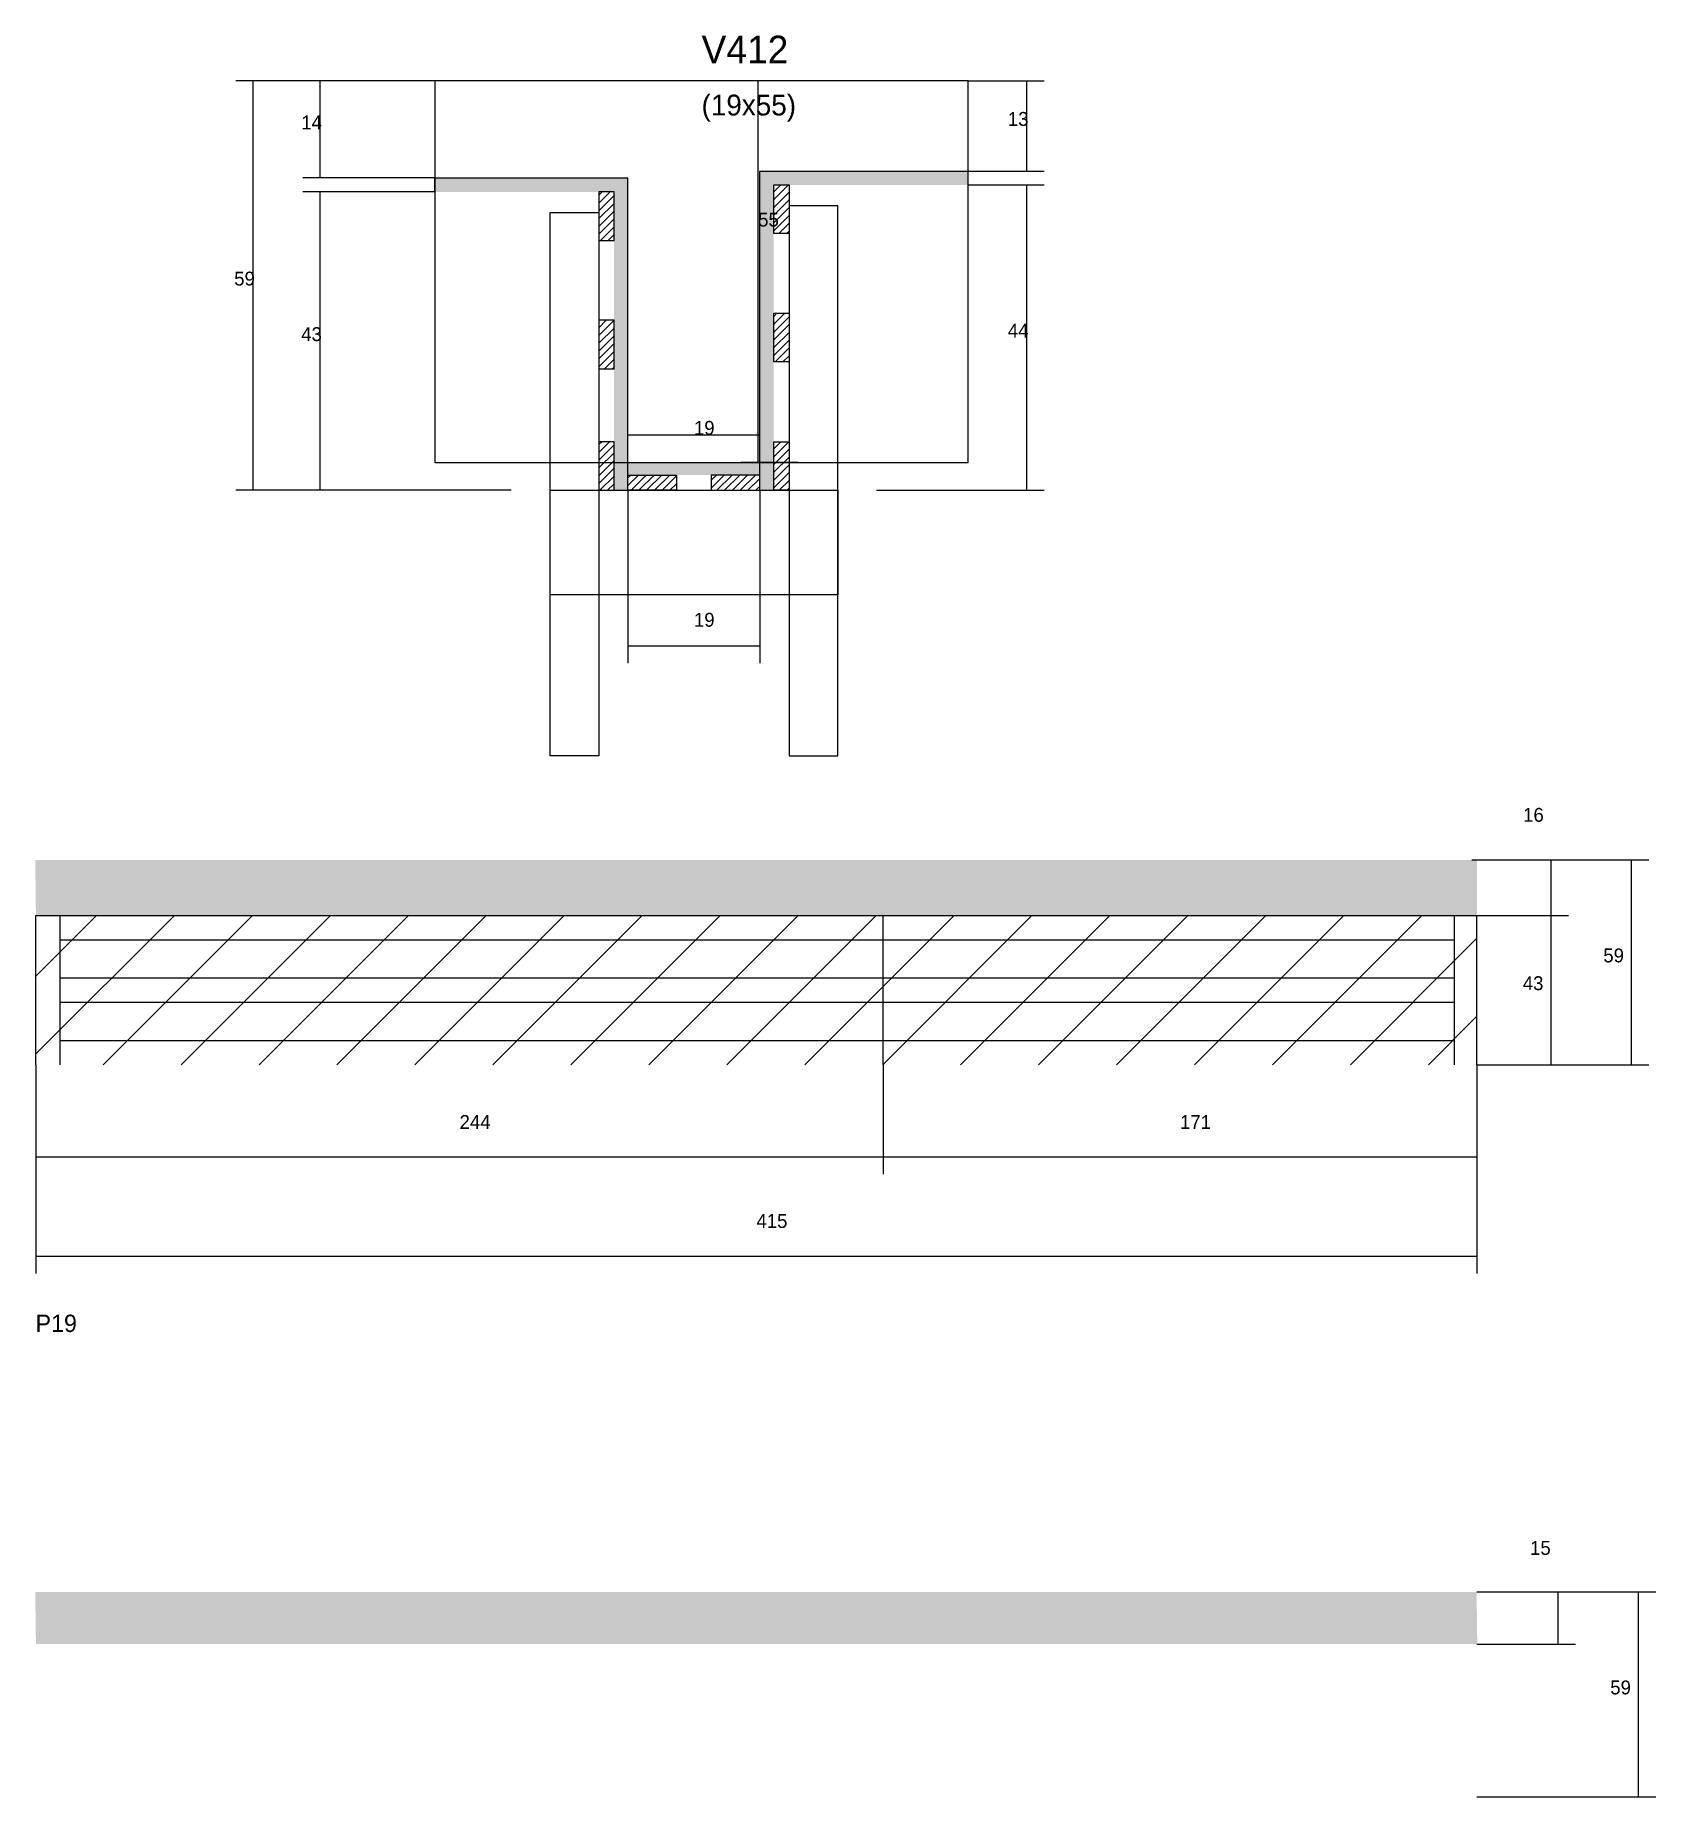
# Model space of a CAD drawing. Header units: metres. Extents: x 3489 to 5353, y 2944 to 3523.
# Drawn here: x 4886 to 5353, y 2944 to 3451 of the extents above; entities that cross this region are included whole.
import ezdxf

# ---------------------------------------------------------------- set-up
doc = ezdxf.new("R2010")
doc.units = ezdxf.units.M
for name, color, linetype in [('CONCRETO', 251, 'Continuous'), ('COTA', 241, 'Continuous'), ('Hachura', 253, 'Continuous'), ('Madeira', 126, 'Continuous'), ('NOMENCLATURA', 7, 'Continuous'), ('Painéis', 200, 'Continuous'), ('REAPROVEITAMENTO', 251, 'Continuous'), ('SARR_2.2x7', 40, 'Continuous'), ('SARR_3.5x7', 81, 'Continuous'), ('Texto Seção', 7, 'Continuous')]:
    doc.layers.add(name, color=color, linetype=linetype)

msp = doc.modelspace()

# ---------------------------------------------------------------- texts
at = {"layer": 'COTA'}
for s, p in [('14', (4962.6, 3423.9)), ('13', (5166.1, 3424.9)), ('55', (5094.2, 3395.9)), ('59', (4943.3, 3378.9)), ('43', (4962.6, 3362.9)), ('44', (5166.1, 3363.9)), ('19', (5075.7, 3335.9)), ('19', (5075.7, 3280.6)), ('16', (5314.5, 3224.4)), ('59', (5337.6, 3183.9)), ('43', (5314.4, 3175.9)), ('244', (5008.2, 3135.9)), ('171', (5215.7, 3135.9)), ('415', (5093.7, 3107.4)), ('15', (5316.5, 3013.2)), ('59', (5339.6, 2973))]:
    msp.add_text(s, height=4, dxfattribs=at).set_placement(p)
at = {"layer": 'NOMENCLATURA'}
msp.add_text('P19', height=5, dxfattribs=at).set_placement((4886.1, 3077.4))
at = {"layer": 'Texto Seção'}
for s, height, p in [('V412', 8, (5077.9, 3442.9)), ('(19x55)', 6, (5077.9, 3427.9))]:
    msp.add_text(s, height=height, dxfattribs=at).set_placement(p)

# ---------------------------------------------------------------- hatches: boundary and pattern name
at = {"layer": 'COTA'}
h = msp.add_hatch(dxfattribs=at)
h.set_pattern_fill('AR-CONC', scale=0.03)
h.paths.add_polyline_path([(5301.2, 3213.4), (4886, 3213.4), (4886, 3213.4), (4886.2, 3197.4), (4886.2, 3197.4), (5301.2, 3197.4), (5301.2, 3197.4), (5301.2, 3213.4)])
h = msp.add_hatch(dxfattribs=at)
h.set_pattern_fill('AR-CONC', scale=0.03)
h.paths.add_polyline_path([(5301.1, 3002.5), (4886, 3002.5), (4886, 3002.5), (4886.2, 2987.5), (4886.2, 2987.5), (5301.3, 2987.5), (5301.3, 2987.5), (5301.1, 3002.5)])
at = {"layer": 'Hachura'}
h = msp.add_hatch(color=8, dxfattribs=at)
h.dxf.hatch_style = 1
h.paths.add_polyline_path([(5154.7, 3407.9), (5154.7, 3411.9), (5154.7, 3411.9), (5094.7, 3411.9), (5094.7, 3411.9), (5094.7, 3407.9), (5094.7, 3407.9), (5154.7, 3407.9)])
h = msp.add_hatch(color=8, dxfattribs=at)
h.dxf.hatch_style = 1
h.paths.add_polyline_path([(5056.7, 3405.9), (5056.7, 3409.9), (5056.7, 3409.9), (5001.1, 3409.9), (5001.1, 3409.9), (5001.1, 3405.9), (5001.1, 3405.9), (5056.7, 3405.9)])
h = msp.add_hatch(dxfattribs=at)
h.set_pattern_fill('ANSI31', scale=0.5)
h.paths.add_polyline_path([(5048.3, 3391.9), (5052.7, 3391.9), (5052.7, 3391.9), (5052.7, 3405.9), (5052.7, 3405.9), (5048.3, 3405.9), (5048.3, 3405.9), (5048.3, 3391.9)])
h = msp.add_hatch(color=8, dxfattribs=at)
h.dxf.hatch_style = 1
h.paths.add_polyline_path([(5052.7, 3407.9), (5056.7, 3407.9), (5056.7, 3407.9), (5056.7, 3319.9), (5056.7, 3319.9), (5052.7, 3319.9), (5052.7, 3319.9), (5052.7, 3407.9)])
h = msp.add_hatch(color=8, dxfattribs=at)
h.dxf.hatch_style = 1
h.paths.add_polyline_path([(5098.7, 3409.9), (5094.7, 3409.9), (5094.7, 3409.9), (5094.7, 3319.9), (5094.7, 3319.9), (5098.7, 3319.9), (5098.7, 3319.9), (5098.7, 3409.9)])
h = msp.add_hatch(dxfattribs=at)
h.set_pattern_fill('ANSI31', scale=0.5)
h.paths.add_polyline_path([(5103.1, 3393.9), (5098.7, 3393.9), (5098.7, 3393.9), (5098.7, 3407.9), (5098.7, 3407.9), (5103.1, 3407.9), (5103.1, 3407.9), (5103.1, 3393.9)])
h = msp.add_hatch(dxfattribs=at)
h.set_pattern_fill('ANSI31', scale=0.5)
h.paths.add_polyline_path([(5103.1, 3356.9), (5098.7, 3356.9), (5098.7, 3356.9), (5098.7, 3370.9), (5098.7, 3370.9), (5103.1, 3370.9), (5103.1, 3370.9), (5103.1, 3356.9)])
h = msp.add_hatch(dxfattribs=at)
h.set_pattern_fill('ANSI31', scale=0.5)
h.paths.add_polyline_path([(5048.3, 3354.9), (5052.7, 3354.9), (5052.7, 3354.9), (5052.7, 3368.9), (5052.7, 3368.9), (5048.3, 3368.9), (5048.3, 3368.9), (5048.3, 3354.9)])
h = msp.add_hatch(dxfattribs=at)
h.set_pattern_fill('ANSI31', scale=0.5)
h.paths.add_polyline_path([(5048.3, 3319.9), (5052.7, 3319.9), (5052.7, 3319.9), (5052.7, 3333.9), (5052.7, 3333.9), (5048.3, 3333.9), (5048.3, 3333.9), (5048.3, 3319.9)])
h = msp.add_hatch(dxfattribs=at)
h.set_pattern_fill('ANSI31', scale=0.5)
h.paths.add_polyline_path([(5103.1, 3319.9), (5098.7, 3319.9), (5098.7, 3319.9), (5098.7, 3333.9), (5098.7, 3333.9), (5103.1, 3333.9), (5103.1, 3333.9), (5103.1, 3319.9)])
h = msp.add_hatch(color=8, dxfattribs=at)
h.dxf.hatch_style = 1
h.paths.add_polyline_path([(5094.7, 3324.3), (5094.7, 3327.9), (5094.7, 3327.9), (5056.7, 3327.9), (5056.7, 3327.9), (5056.7, 3324.3), (5056.7, 3324.3), (5094.7, 3324.3)])
h = msp.add_hatch(dxfattribs=at)
h.set_pattern_fill('ANSI31', scale=0.5)
h.paths.add_polyline_path([(5056.7, 3319.9), (5056.7, 3324.3), (5056.7, 3324.3), (5070.7, 3324.3), (5070.7, 3324.3), (5070.7, 3319.9), (5070.7, 3319.9), (5056.7, 3319.9)])
h = msp.add_hatch(dxfattribs=at)
h.set_pattern_fill('ANSI31', scale=0.5)
h.paths.add_polyline_path([(5094.7, 3319.9), (5094.7, 3324.3), (5094.7, 3324.3), (5080.7, 3324.3), (5080.7, 3324.3), (5080.7, 3319.9), (5080.7, 3319.9), (5094.7, 3319.9)])
at = {"layer": 'REAPROVEITAMENTO'}
h = msp.add_hatch(dxfattribs=at)
h.set_pattern_fill('ANSI31', scale=5)
h.paths.add_polyline_path([(5301.2, 3154.4), (5301.2, 3197.4), (5301.2, 3197.4), (4886.2, 3197.4), (4886.2, 3197.4), (4886.2, 3154.4), (4886.2, 3154.4), (5301.2, 3154.4)])

# ---------------------------------------------------------------- linework, layer by layer
at = {"layer": 'CONCRETO'}
msp.add_lwpolyline([(5001.1, 3327.9), (5154.7, 3327.9), (5154.7, 3437.9), (5001.1, 3437.9)], close=True, dxfattribs=at)
at = {"layer": 'COTA'}
for p, q in [((5001.1, 3437.9), (4943.8, 3437.9)), ((4948.8, 3319.9), (4948.8, 3437.9)), ((5001.1, 3437.9), (4963.1, 3437.9)), ((4968.1, 3409.9), (4968.1, 3437.9)), ((5105.7, 3437.9), (5089.2, 3437.9)), ((5094.2, 3327.9), (5094.2, 3437.9)), ((5154.7, 3437.9), (5176.6, 3437.9)), ((5171.6, 3411.9), (5171.6, 3437.9)), ((5154.7, 3411.9), (5176.6, 3411.9)), ((5001.1, 3409.9), (4963.1, 3409.9)), ((5001.1, 3405.9), (4963.1, 3405.9)), ((4968.1, 3319.9), (4968.1, 3405.9)), ((5154.7, 3407.9), (5176.6, 3407.9)), ((5171.6, 3319.9), (5171.6, 3407.9)), ((5056.7, 3319.9), (5056.7, 3340.9)), ((5094.7, 3319.9), (5094.7, 3340.9)), ((5056.7, 3335.9), (5094.7, 3335.9)), ((5105.7, 3327.9), (5089.2, 3327.9)), ((5023.1, 3319.9), (4943.8, 3319.9)), ((5023.1, 3319.9), (4963.1, 3319.9)), ((5056.7, 3319.9), (5056.7, 3270.1)), ((5094.7, 3319.9), (5094.7, 3270.1)), ((5128.3, 3319.9), (5176.6, 3319.9)), ((5056.7, 3275.1), (5094.7, 3275.1)), ((5299.7, 3213.4), (5327.6, 3213.4)), ((5299.7, 3213.4), (5350.7, 3213.4)), ((5322.6, 3197.4), (5322.6, 3213.4)), ((5345.7, 3154.4), (5345.7, 3213.4)), ((5299.7, 3197.4), (5327.6, 3197.4)), ((5299.7, 3197.4), (5327.6, 3197.4)), ((5322.6, 3154.4), (5322.6, 3197.4)), ((4886.2, 3154.4), (4886.2, 3122.9)), ((4886.2, 3154.4), (4886.2, 3094.3)), ((5130.2, 3154.4), (5130.2, 3122.9)), ((5130.2, 3154.4), (5130.2, 3122.9)), ((5301.2, 3154.4), (5301.2, 3122.9)), ((5301.2, 3154.4), (5301.2, 3094.3)), ((5301.2, 3154.4), (5327.6, 3154.4)), ((5301.2, 3154.4), (5350.7, 3154.4)), ((4886.2, 3127.9), (5130.2, 3127.9)), ((5130.2, 3127.9), (5301.2, 3127.9)), ((4886.2, 3099.3), (5301.2, 3099.3)), ((5301.2, 3002.5), (5329.6, 3002.5)), ((5301.2, 3002.5), (5352.7, 3002.5)), ((5324.6, 2987.5), (5324.6, 3002.5)), ((5347.7, 2943.5), (5347.7, 3002.5)), ((5301.2, 2987.5), (5329.6, 2987.5)), ((5301.2, 2943.5), (5352.7, 2943.5))]:
    msp.add_line(p, q, dxfattribs=at)
at = {"layer": 'Madeira'}
for points in [[(5048.3, 3391.9), (5052.7, 3391.9), (5052.7, 3405.9), (5048.3, 3405.9)], [(5103.1, 3393.9), (5098.7, 3393.9), (5098.7, 3407.9), (5103.1, 3407.9)], [(5103.1, 3356.9), (5098.7, 3356.9), (5098.7, 3370.9), (5103.1, 3370.9)], [(5048.3, 3354.9), (5052.7, 3354.9), (5052.7, 3368.9), (5048.3, 3368.9)], [(5048.3, 3319.9), (5052.7, 3319.9), (5052.7, 3333.9), (5048.3, 3333.9)], [(5103.1, 3319.9), (5098.7, 3319.9), (5098.7, 3333.9), (5103.1, 3333.9)], [(5056.7, 3319.9), (5056.7, 3324.3), (5070.7, 3324.3), (5070.7, 3319.9)], [(5094.7, 3319.9), (5094.7, 3324.3), (5080.7, 3324.3), (5080.7, 3319.9)]]:
    msp.add_lwpolyline(points, close=True, dxfattribs=at)
at = {"layer": 'Painéis'}
for p, q in [((5094.7, 3411.9), (5154.7, 3411.9)), ((5094.7, 3407.9), (5094.7, 3411.9)), ((5154.7, 3407.9), (5154.7, 3411.9)), ((5001.1, 3409.9), (5056.7, 3409.9)), ((5001.1, 3405.9), (5001.1, 3409.9)), ((5056.7, 3405.9), (5056.7, 3409.9)), ((5056.7, 3319.9), (5056.7, 3405.9)), ((5094.7, 3319.9), (5094.7, 3407.9)), ((5056.7, 3327.9), (5094.7, 3327.9)), ((5056.7, 3324.3), (5056.7, 3327.9)), ((5094.7, 3324.3), (5094.7, 3327.9)), ((4886.2, 3197.4), (5301.2, 3197.4)), ((4886.2, 3154.4), (4886.2, 3197.4)), ((5130.2, 3154.4), (5130.2, 3197.4)), ((5301.2, 3154.4), (5301.2, 3197.4))]:
    msp.add_line(p, q, dxfattribs=at)
at = {"layer": 'SARR_2.2x7'}
for p, q in [((4893.2, 3154.4), (4893.2, 3197.4)), ((5294.7, 3154.4), (5294.7, 3197.4)), ((4893.2, 3190.4), (5130.2, 3190.4)), ((5130.2, 3190.4), (5294.7, 3190.4)), ((4893.2, 3179.4), (5130.2, 3179.4)), ((5130.2, 3179.4), (5294.7, 3179.4)), ((4893.2, 3172.4), (5130.2, 3172.4)), ((5130.2, 3172.4), (5294.7, 3172.4)), ((4893.2, 3161.4), (5130.2, 3161.4)), ((5130.2, 3161.4), (5294.7, 3161.4))]:
    msp.add_line(p, q, dxfattribs=at)
at = {"layer": 'SARR_3.5x7'}
for points in [[(5117.1, 3401.9), (5103.1, 3401.9), (5103.1, 3243.4), (5117.1, 3243.4)], [(5034.3, 3399.9), (5048.3, 3399.9), (5048.3, 3243.4), (5034.3, 3243.4)], [(5034.3, 3319.9), (5117.1, 3319.9), (5117.1, 3289.8), (5034.3, 3289.8)]]:
    msp.add_lwpolyline(points, close=True, dxfattribs=at)

msp.set_redraw_order([(e.dxf.handle, doc.entitydb.next_handle()) for e in msp.query("TEXT MTEXT ATTDEF DIMENSION ARC_DIMENSION")])  # texts and dimensions are drawn at this point

doc.saveas('drawing.dxf')
